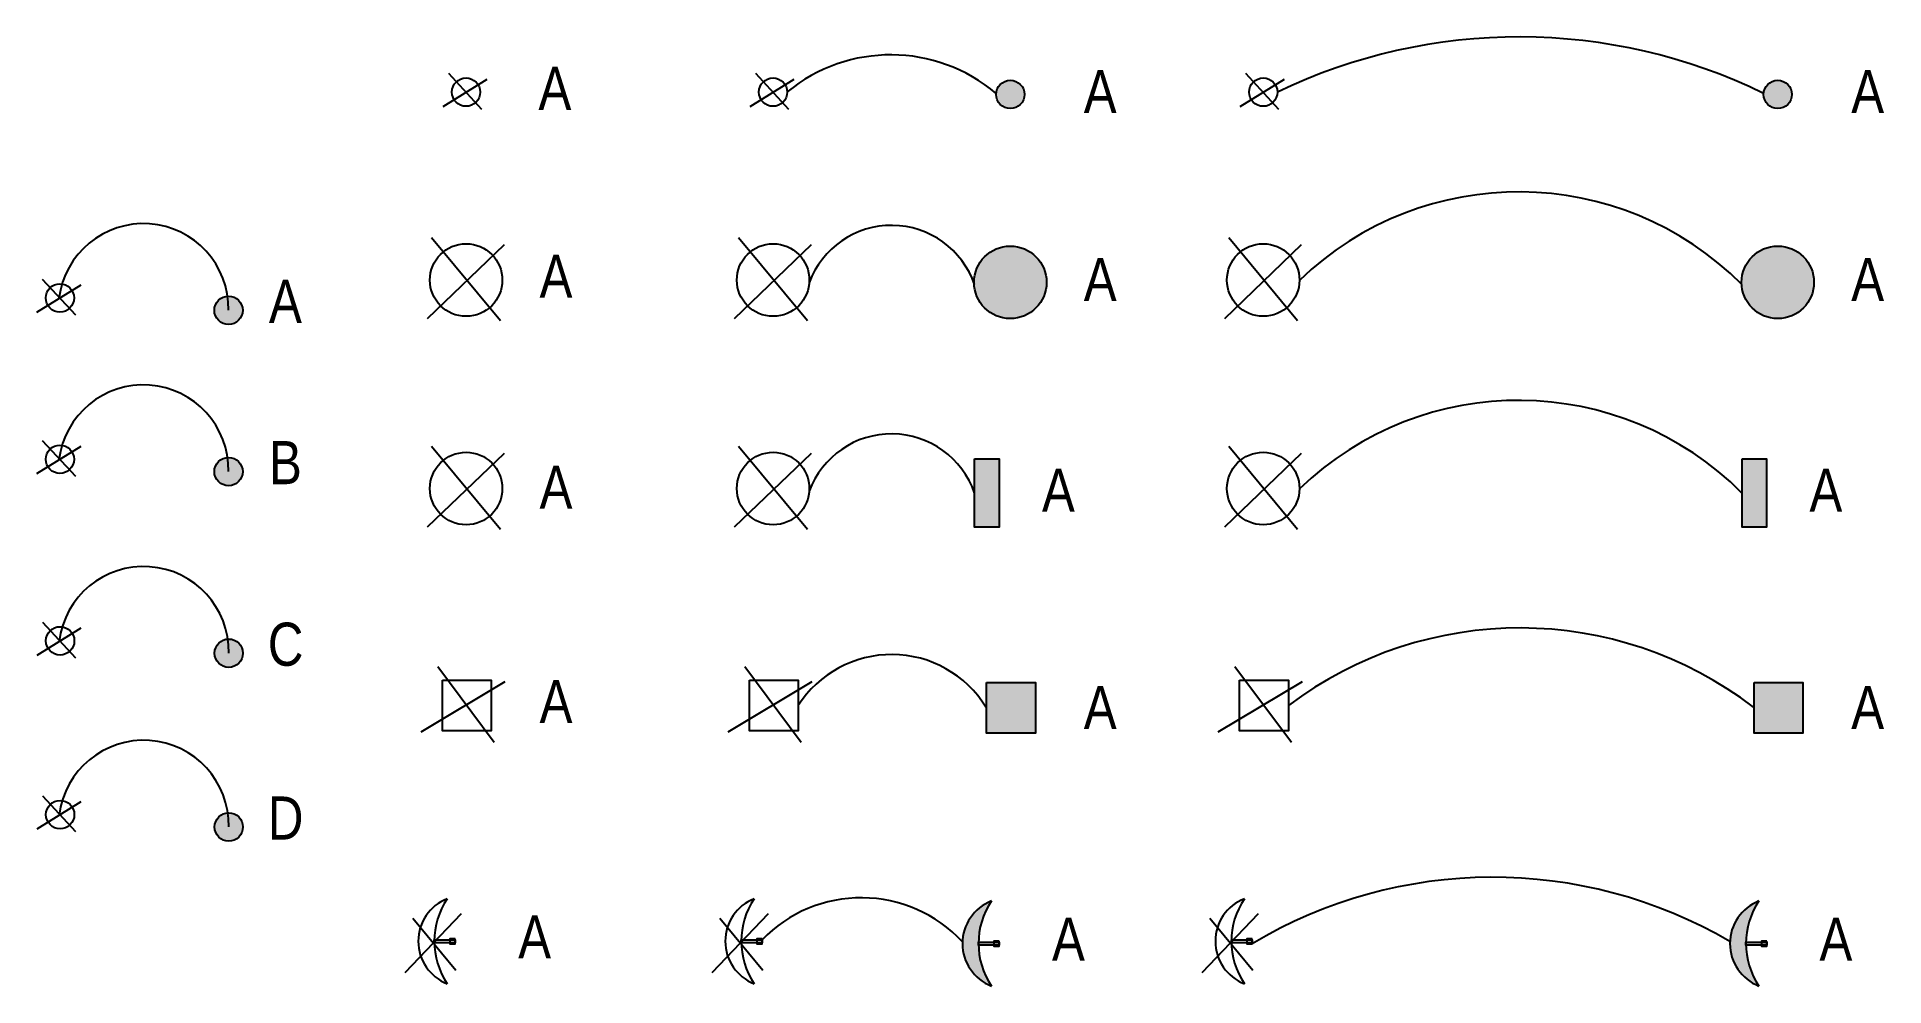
# Model space of a CAD drawing. Header units: feet. Extents: x -13431 to 10992, y 10370 to 29871.
# Drawn here: x 4100.8 to 4535.1, y 14753 to 14976.1 of the extents above; entities that cross this region are included whole.
import ezdxf
from ezdxf.enums import TextEntityAlignment as Align

# ---------------------------------------------------------------- set-up
doc = ezdxf.new("R2010")
doc.units = ezdxf.units.FT
doc.header["$MEASUREMENT"] = 0
doc.layers.add('Z - ROOF', color=3, linetype='Continuous')
doc.styles.add('PAPER SPACE TXT', font='technic_.ttf', dxfattribs={"height": 0.125})

msp = doc.modelspace()

# ---------------------------------------------------------------- texts
at = {"style": 'PAPER SPACE TXT'}
for p in [(4222.6, 14964), (4350.8, 14963.24), (4531.22, 14963.24), (4222.86, 14919.84), (4350.8, 14919.08), (4531.22, 14919.08), (4222.86, 14870.27), (4340.97, 14869.55), (4521.39, 14869.55), (4222.86, 14819.89), (4350.8, 14818.5), (4531.22, 14818.5), (4217.84, 14764.56), (4343.33, 14764.02), (4523.75, 14764.02)]:
    msp.add_text('A', height=10.13, dxfattribs=at).set_placement(p, align=Align.MIDDLE_CENTER)

# ---------------------------------------------------------------- blocks, each defined once
blk = doc.blocks.new('*U130')
at = {"layer": 'Z - ROOF'}
h = blk.add_hatch(color=256, dxfattribs=at)
h.dxf.hatch_style = 1
h.paths.add_polyline_path([(43, -2.87, 1), (36.33, -2.87, 1)])
at = {"color": 3}
blk.add_circle((0.03, 0.03), 3.33, dxfattribs=at)
at = {"color": 7}
blk.add_circle((39.67, -2.87), 3.33, dxfattribs=at)
at = {"layer": 'Z - ROOF', "color": 3, "flags": 128}
for points in [[(-4.12, 4.45), (3.66, -3.95)], [(-5.37, -3.33), (5.01, 3.1)]]:
    blk.add_lwpolyline(points, dxfattribs=at)
at = {"layer": 'Z - ROOF', "color": 3}
blk.add_arc((19.67, -2.49), 20, 358.9278, 173.1211, dxfattribs=at)
at = {"style": 'PAPER SPACE TXT'}
blk.add_text('A', height=10.13, dxfattribs=at).set_placement((53.04, -0.76), align=Align.MIDDLE_CENTER)
blk = doc.blocks.new('*U127')
at = {"layer": 'Z - ROOF'}
h = blk.add_hatch(color=256, dxfattribs=at)
h.dxf.hatch_style = 1
h.paths.add_polyline_path([(43, -2.87, 1), (36.33, -2.87, 1)])
at = {"color": 3}
blk.add_circle((0.03, 0.03), 3.33, dxfattribs=at)
at = {"color": 7}
blk.add_circle((39.67, -2.87), 3.33, dxfattribs=at)
at = {"layer": 'Z - ROOF', "color": 3, "flags": 128}
for points in [[(-4.12, 4.45), (3.66, -3.95)], [(-5.37, -3.33), (5.01, 3.1)]]:
    blk.add_lwpolyline(points, dxfattribs=at)
at = {"layer": 'Z - ROOF', "color": 3}
blk.add_arc((19.67, -2.49), 20, 358.9278, 173.1211, dxfattribs=at)
at = {"style": 'PAPER SPACE TXT'}
blk.add_text('B', height=10.13, dxfattribs=at).set_placement((53.04, -0.76), align=Align.MIDDLE_CENTER)
blk = doc.blocks.new('OBSTRUCTION C')
at = {"layer": 'Z - ROOF'}
h = blk.add_hatch(color=256, dxfattribs=at)
h.dxf.hatch_style = 1
h.paths.add_polyline_path([(43, -2.87, 1), (36.33, -2.87, 1)])
at = {"color": 3}
blk.add_circle((0.03, 0.03), 3.33, dxfattribs=at)
at = {"color": 7}
blk.add_circle((39.67, -2.87), 3.33, dxfattribs=at)
at = {"layer": 'Z - ROOF', "color": 3, "flags": 128}
for points in [[(-4.12, 4.45), (3.66, -3.95)], [(-5.37, -3.33), (5.01, 3.1)]]:
    blk.add_lwpolyline(points, dxfattribs=at)
at = {"layer": 'Z - ROOF', "color": 3}
blk.add_arc((19.67, -2.49), 20, 358.9278, 173.1211, dxfattribs=at)
at = {"style": 'PAPER SPACE TXT'}
blk.add_text('C', height=10.13, dxfattribs=at).set_placement((53.04, -0.76), align=Align.MIDDLE_CENTER)
blk = doc.blocks.new('OBSTRUCTION D')
at = {"layer": 'Z - ROOF'}
h = blk.add_hatch(color=256, dxfattribs=at)
h.dxf.hatch_style = 1
h.paths.add_polyline_path([(43, -2.87, 1), (36.33, -2.87, 1)])
at = {"color": 3}
blk.add_circle((0.03, 0.03), 3.33, dxfattribs=at)
at = {"color": 7}
blk.add_circle((39.67, -2.87), 3.33, dxfattribs=at)
at = {"layer": 'Z - ROOF', "color": 3, "flags": 128}
for points in [[(-4.12, 4.45), (3.66, -3.95)], [(-5.37, -3.33), (5.01, 3.1)]]:
    blk.add_lwpolyline(points, dxfattribs=at)
at = {"layer": 'Z - ROOF', "color": 3}
blk.add_arc((19.67, -2.49), 20, 358.9278, 173.1211, dxfattribs=at)
at = {"style": 'PAPER SPACE TXT'}
blk.add_text('D', height=10.13, dxfattribs=at).set_placement((53.04, -0.76), align=Align.MIDDLE_CENTER)

# ---------------------------------------------------------------- hatches: boundary and pattern name
at = {"layer": 'Z - ROOF'}
h = msp.add_hatch(color=256, dxfattribs=at)
h.dxf.hatch_style = 1
h.paths.add_polyline_path([(4332.99, 14962.58, 1), (4326.33, 14962.58, 1)])
h = msp.add_hatch(color=256, dxfattribs=at)
h.dxf.hatch_style = 1
h.paths.add_polyline_path([(4513.41, 14962.58, 1), (4506.75, 14962.58, 1)])
h = msp.add_hatch(color=256, dxfattribs=at)
h.dxf.hatch_style = 1
h.paths.add_polyline_path([(4338.18, 14918.41, 1), (4321.14, 14918.41, 1)])
h = msp.add_hatch(color=256, dxfattribs=at)
h.dxf.hatch_style = 1
h.paths.add_polyline_path([(4518.6, 14918.41, 1), (4501.56, 14918.41, 1)])
h = msp.add_hatch(color=256, dxfattribs=at)
h.dxf.hatch_style = 1
h.paths.add_polyline_path([(4321.26, 14860.87), (4327.02, 14860.87), (4327.02, 14876.9), (4321.26, 14876.9)])
h = msp.add_hatch(color=256, dxfattribs=at)
h.dxf.hatch_style = 1
h.paths.add_polyline_path([(4501.68, 14860.87), (4507.44, 14860.87), (4507.44, 14876.9), (4501.68, 14876.9)])
h = msp.add_hatch(color=256, dxfattribs=at)
h.dxf.hatch_style = 1
h.paths.add_polyline_path([(4335.59, 14824.33), (4324.1, 14824.33), (4324.1, 14812.48), (4335.59, 14812.48)])
h = msp.add_hatch(color=256, dxfattribs=at)
h.dxf.hatch_style = 1
h.paths.add_polyline_path([(4516.01, 14824.33), (4504.52, 14824.33), (4504.52, 14812.48), (4516.01, 14812.48)])
h = msp.add_hatch(color=256, dxfattribs=at)
h.dxf.hatch_style = 1
h.paths.add_polyline_path([(4322.18, 14763.36), (4322.19, 14763.36, -0.144406), (4325.24, 14773, 0.683125), (4325.24, 14753.01, -0.144406), (4322.19, 14762.66), (4322.18, 14762.66)])
h.paths.add_polyline_path([(4325.82, 14763.36), (4322.19, 14763.36, 0.00977), (4322.19, 14762.66), (4325.82, 14762.66)])
h.paths.add_polyline_path([(4327.08, 14763.36), (4325.82, 14763.36), (4325.82, 14762.66), (4327.08, 14762.66)])
h = msp.add_hatch(color=256, dxfattribs=at)
h.dxf.hatch_style = 1
h.paths.add_polyline_path([(4502.6, 14763.36), (4502.61, 14763.36, -0.144406), (4505.66, 14773, 0.683125), (4505.66, 14753.01, -0.144406), (4502.61, 14762.66), (4502.6, 14762.66)])
h.paths.add_polyline_path([(4506.24, 14763.36), (4502.61, 14763.36, 0.00977), (4502.61, 14762.66), (4506.24, 14762.66)])
h.paths.add_polyline_path([(4507.5, 14763.36), (4506.24, 14763.36), (4506.24, 14762.66), (4507.5, 14762.66)])

# ---------------------------------------------------------------- linework, layer by layer
at = {"color": 3}
for points in [[(4196.17, 14824.87), (4207.65, 14824.87), (4207.65, 14813.02), (4196.17, 14813.02)], [(4268.33, 14824.87), (4279.82, 14824.87), (4279.82, 14813.02), (4268.33, 14813.02)], [(4383.56, 14824.87), (4395.05, 14824.87), (4395.05, 14813.02), (4383.56, 14813.02)], [(4199.14, 14764.14), (4197.89, 14764.14), (4197.89, 14762.96), (4199.14, 14762.96)], [(4271.31, 14764.14), (4270.05, 14764.14), (4270.05, 14762.96), (4271.31, 14762.96)], [(4386.54, 14764.14), (4385.28, 14764.14), (4385.28, 14762.96), (4386.54, 14762.96)], [(4194.24, 14763.9), (4199.14, 14763.9), (4199.14, 14763.2), (4194.24, 14763.2)], [(4266.41, 14763.9), (4271.31, 14763.9), (4271.31, 14763.2), (4266.41, 14763.2)], [(4381.64, 14763.9), (4386.54, 14763.9), (4386.54, 14763.2), (4381.64, 14763.2)]]:
    msp.add_lwpolyline(points, close=True, dxfattribs=at)
at = {"color": 7}
for points in [[(4324.1, 14824.33), (4335.59, 14824.33), (4335.59, 14812.48), (4324.1, 14812.48)], [(4504.52, 14824.33), (4516.01, 14824.33), (4516.01, 14812.48), (4504.52, 14812.48)], [(4322.18, 14763.36), (4327.08, 14763.36), (4327.08, 14762.66), (4322.18, 14762.66)], [(4327.08, 14763.6), (4325.82, 14763.6), (4325.82, 14762.42), (4327.08, 14762.42)], [(4502.6, 14763.36), (4507.5, 14763.36), (4507.5, 14762.66), (4502.6, 14762.66)], [(4507.5, 14763.6), (4506.24, 14763.6), (4506.24, 14762.42), (4507.5, 14762.42)]]:
    msp.add_lwpolyline(points, close=True, dxfattribs=at)
at = {"color": 3}
for centre, radius in [((4201.72, 14963.12), 3.33), ((4273.89, 14963.12), 3.33), ((4389.12, 14963.12), 3.33), ((4201.72, 14918.95), 8.52), ((4273.89, 14918.95), 8.52), ((4389.12, 14918.95), 8.52), ((4201.72, 14869.95), 8.52), ((4273.89, 14869.95), 8.52), ((4389.12, 14869.95), 8.52)]:
    msp.add_circle(centre, radius, dxfattribs=at)
at = {"color": 7}
for centre, radius in [((4329.66, 14962.58), 3.33), ((4510.08, 14962.58), 3.33), ((4329.66, 14918.41), 8.52), ((4510.08, 14918.41), 8.52)]:
    msp.add_circle(centre, radius, dxfattribs=at)
at = {"color": 3}
for centre, radius, start, end in [((4201.2, 14763.55), 10.73, 111.3241, 248.6759), ((4212.13, 14763.55), 17.88, 146.0123, 213.9877), ((4273.37, 14763.55), 10.73, 111.3241, 248.6759), ((4284.29, 14763.55), 17.88, 146.0123, 213.9877), ((4388.6, 14763.55), 10.73, 111.3241, 248.6759), ((4399.52, 14763.55), 17.88, 146.0123, 213.9877)]:
    msp.add_arc(centre, radius, start, end, dxfattribs=at)
at = {"color": 7}
for centre, radius, start, end in [((4329.14, 14763.01), 10.73, 111.3241, 248.6759), ((4340.06, 14763.01), 17.88, 146.0123, 213.9877), ((4509.56, 14763.01), 10.73, 111.3241, 248.6759), ((4520.48, 14763.01), 17.88, 146.0123, 213.9877)]:
    msp.add_arc(centre, radius, start, end, dxfattribs=at)
at = {"layer": 'Z - ROOF', "color": 3, "flags": 128}
for points in [[(4196.32, 14959.76), (4206.7, 14966.19)], [(4197.57, 14967.54), (4205.35, 14959.14)], [(4268.49, 14959.76), (4278.87, 14966.19)], [(4269.73, 14967.54), (4277.52, 14959.14)], [(4383.72, 14959.76), (4394.1, 14966.19)], [(4384.96, 14967.54), (4392.75, 14959.14)], [(4193.62, 14928.92), (4209.81, 14909.43)], [(4265.79, 14928.92), (4281.98, 14909.43)], [(4381.02, 14928.92), (4397.21, 14909.43)], [(4192.69, 14909.94), (4210.75, 14927.27)], [(4264.85, 14909.94), (4282.91, 14927.27)], [(4380.09, 14909.94), (4398.14, 14927.27)], [(4192.69, 14860.94), (4210.75, 14878.26)], [(4193.62, 14879.92), (4209.81, 14860.42)], [(4264.85, 14860.94), (4282.91, 14878.26)], [(4265.79, 14879.92), (4281.98, 14860.42)], [(4380.09, 14860.94), (4398.14, 14878.26)], [(4381.02, 14879.92), (4397.21, 14860.42)], [(4195.07, 14828.09), (4208.36, 14810.35)], [(4267.24, 14828.09), (4280.53, 14810.35)], [(4382.47, 14828.09), (4395.76, 14810.35)], [(4191.13, 14812.74), (4210.95, 14824.56)], [(4263.3, 14812.74), (4283.12, 14824.56)], [(4378.53, 14812.74), (4398.35, 14824.56)], [(4187.4, 14756.21), (4200.62, 14770.07)], [(4189.19, 14768.93), (4199.31, 14756.78)], [(4259.57, 14756.21), (4272.78, 14770.07)], [(4261.36, 14768.93), (4271.48, 14756.78)], [(4374.8, 14756.21), (4388.01, 14770.07)], [(4376.59, 14768.93), (4386.71, 14756.78)]]:
    msp.add_lwpolyline(points, dxfattribs=at)
at = {"layer": 'Z - ROOF', "color": 7}
for points in [[(4321.26, 14876.9), (4327.02, 14876.9), (4327.02, 14860.87), (4321.26, 14860.87)], [(4501.68, 14876.9), (4507.44, 14876.9), (4507.44, 14860.87), (4501.68, 14860.87)]]:
    msp.add_lwpolyline(points, close=True, dxfattribs=at)
at = {"layer": 'Z - ROOF', "color": 3}
for centre, radius, start, end in [((4449.3, 14845.02), 131.07, 64.0017, 115.7032), ((4301.58, 14933.52), 38.36, 49.8176, 129.4247), ((4449.15, 14865.45), 74.22, 44.9585, 133.9531), ((4301.74, 14911.18), 20.63, 18.9914, 159.734), ((4449.15, 14816.44), 74.22, 44.9585, 133.9531), ((4301.74, 14862.17), 20.63, 18.9914, 159.734), ((4449.45, 14746.87), 90.3, 52.5642, 127.0454), ((4301.75, 14804.9), 26.04, 31.6525, 147.3801), ((4443.1, 14668.35), 110.23, 59.6627, 120.8703), ((4294.63, 14741.24), 32.52, 43.1616, 135.8247)]:
    msp.add_arc(centre, radius, start, end, dxfattribs=at)

# ---------------------------------------------------------------- block references
at = {"color": 3}
for name, p in [('*U130', (4106.21, 14914.71)), ('*U127', (4106.21, 14876.8)), ('OBSTRUCTION C', (4106.26, 14834.12)), ('OBSTRUCTION D', (4106.26, 14793.27))]:
    msp.add_blockref(name, p, dxfattribs=at)

msp.set_redraw_order([(e.dxf.handle, doc.entitydb.next_handle()) for e in msp.query("TEXT MTEXT ATTDEF DIMENSION ARC_DIMENSION")])  # texts and dimensions are drawn at this point

doc.saveas('drawing.dxf')
